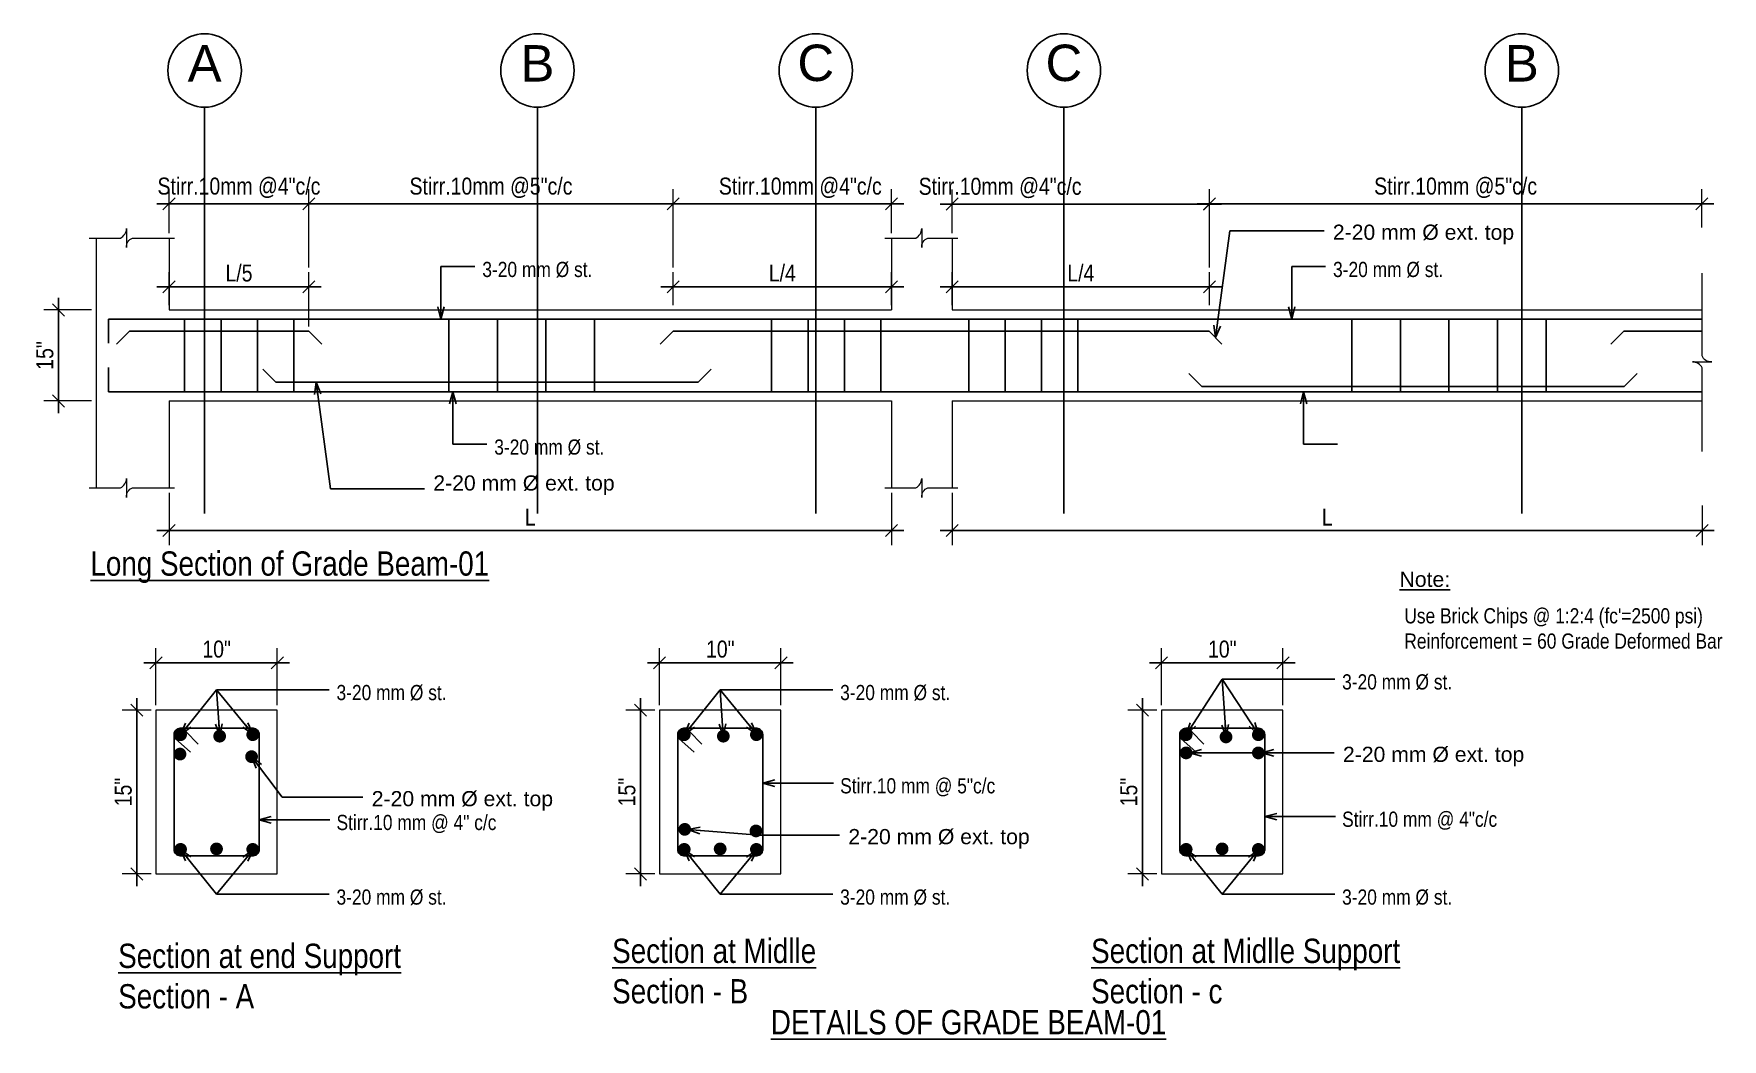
# Model space of a CAD drawing. Header units: inches. Extents: x -4010 to 65129, y -40138 to -1318.
# Drawn here: x 47728.6 to 48006.9, y -39442.4 to -39276.7 of the extents above; entities that cross this region are included whole.
import ezdxf

# ---------------------------------------------------------------- set-up
doc = ezdxf.new("R2010")
doc.units = ezdxf.units.IN
doc.header["$MEASUREMENT"] = 0
doc.header["$PDMODE"] = 99
doc.layers.add('DIM', color=7, linetype='Continuous', lineweight=15)
doc.layers.add('LINE', color=8, linetype='Continuous', lineweight=13)
for name, color, linetype in [('Hatch', 3, 'Continuous'), ('Rod', 1, 'Continuous'), ('TEX', 7, 'Continuous')]:
    doc.layers.add(name, color=color, linetype=linetype)
doc.styles.add('R', font='arial.ttf')
doc.styles.get("Standard").update_dxf_attribs({"font": 'ARIALN.TTF'})
doc.styles.add('style0', font='swissel.ttf')
doc.dimstyles.new('_30', dxfattribs={"dimscale": 0.4, "dimtxt": 7, "dimasz": 5, "dimexe": 6, "dimexo": 2, "dimgap": 2, "dimtad": 1, "dimdec": 0, "dimzin": 3, "dimdsep": 46, "dimlunit": 3, "dimtxsty": 'Standard', "dimblk": 'OBLIQUE', "dimcen": 0, "dimdle": 5, "dimclrt": 7, "dimazin": 0, "dimtfac": 0.0375, "dimtdec": 0, "dimtofl": 0, "dimtmove": 0, "dimatfit": 3, "dimldrblk": 'OPEN30', "dimfxl": 6, "dimtvp": 0.8, "dimtolj": 1, "dimtzin": 0, "dimlwe": -1, "dimarcsym": 0})

msp = doc.modelspace()

# ---------------------------------------------------------------- texts
at = {"layer": 'TEX'}
for s, insert, char_height, attachment_point, style in [('A', (47756.781, -39284.551), 6, 8, 'R'), ('B', (47811.634, -39284.551), 6, 8, 'R'), ('C', (47857.512, -39284.551), 6, 8, 'R'), ('C', (47898.403, -39284.551), 6, 8, 'R'), ('B', (47973.886, -39284.551), 6, 8, 'R'), ('2-20 mm %%C ext. top', (47942.731, -39311.381), 2.5, 7, 'style0'), ('{\\fArial Narrow|b0|i0|c0|p34;3-20 mm %%C st.}', (47802.549, -39316.858), 2.5, 7, 'style0'), ('{\\fArial Narrow|b0|i0|c0|p34;3-20 mm %%C st.}', (47942.77, -39316.858), 2.5, 7, 'style0'), ('{\\fArial Narrow|b0|i0|c0|p34;3-20 mm %%C st.}', (47804.519, -39346.126), 2.5, 7, 'style0'), ('2-20 mm %%C ext. top', (47794.472, -39349.451), 2.5, 1, 'style0'), ('{\\LNote:}', (47953.725, -39367.858), 2.5, 7, 'style0'), ("{\\fArial Narrow|b0|i0|c0|p34;Use Brick Chips @ 1:2:4 (fc'=2500 psi)\\PReinforcement = 60 Grade Deformed Bar}", (47954.514, -39378.045), 2.5, 7, 'style0'), ('{\\fArial Narrow|b0|i0|c0|p34;3-20 mm %%C st.}', (47778.516, -39386.584), 2.5, 7, 'style0'), ('{\\fArial Narrow|b0|i0|c0|p34;3-20 mm %%C st.}', (47861.529, -39386.584), 2.5, 7, 'style0'), ('{\\fArial Narrow|b0|i0|c0|p34;3-20 mm %%C st.}', (47944.261, -39384.827), 2.5, 7, 'style0'), ('2-20 mm %%C ext. top', (47944.4, -39397.424), 2.5, 7, 'style0'), ('{\\fArial Narrow|b0|i0|c0|p34;Stirr.10 mm @ 5"c/c}', (47861.529, -39402.358), 2.5, 7, 'style0'), ('2-20 mm %%C ext. top', (47784.325, -39404.73), 2.5, 7, 'style0'), ('{\\fArial Narrow|b0|i0|c0|p34;Stirr.10 mm @ 4" c/c}', (47778.516, -39408.402), 2.5, 7, 'style0'), ('{\\fArial Narrow|b0|i0|c0|p34;Stirr.10 mm @ 4"c/c}', (47944.261, -39407.866), 2.5, 7, 'style0'), ('2-20 mm %%C ext. top', (47862.882, -39410.986), 2.5, 7, 'style0'), ('{\\fArial Narrow|b0|i0|c0|p34;3-20 mm %%C st.}', (47778.516, -39420.288), 2.5, 7, 'style0'), ('{\\fArial Narrow|b0|i0|c0|p34;3-20 mm %%C st.}', (47861.529, -39420.288), 2.5, 7, 'style0'), ('{\\fArial Narrow|b0|i0|c0|p34;3-20 mm %%C st.}', (47944.261, -39420.288), 2.5, 7, 'style0')]:
    msp.add_mtext(s, dxfattribs=dict(at, insert=insert, char_height=char_height, attachment_point=attachment_point, style=style))
at = {"layer": 'TEX', "char_height": 3.9998, "attachment_point": 1}
for s, insert in [('{\\LLong Section of Grade Beam-01}', (47737.961, -39361.981)), ('{\\LSection at Midlle\\P}Section - B', (47823.952, -39425.805)), ('{\\LSection at Midlle} {\\LSupport\\P\\fArial Narrow|b0|i0|c0|p34;\\lSection - }c', (47902.894, -39425.805)), ('{\\LSection at end Support \\P}Section - A', (47742.535, -39426.629)), ('{\\LDETAILS OF GRADE BEAM-01 }', (47850.105, -39437.573))]:
    msp.add_mtext(s, dxfattribs=dict(at, insert=insert))

# ---------------------------------------------------------------- blocks, each defined once
blk = doc.blocks.new('_Oblique')
at = {"color": 0, "linetype": 'ByBlock', "lineweight": -2}
blk.add_line((-0.5, -0.5), (0.5, 0.5), dxfattribs=at)
blk = doc.blocks.new('*D1509')
at = {"layer": 'Defpoints', "color": 0}
for p in [(47738.92, -39322.19), (47732.69, -39337.19), (47738.92, -39337.19)]:
    blk.add_point(p, dxfattribs=at)
at = {"layer": 'DIM', "color": 0}
for p, q in [((47738.12, -39322.19), (47730.29, -39322.19)), ((47738.12, -39337.19), (47730.29, -39337.19))]:
    blk.add_line(p, q, dxfattribs=at)
at = {"layer": 'DIM', "color": 0, "lineweight": -2}
blk.add_line((47732.69, -39320.19), (47732.69, -39339.19), dxfattribs=at)
at = {"layer": 'DIM', "color": 0, "lineweight": -2, "xscale": 2, "yscale": 2, "zscale": 2}
for p, rotation in [((47732.69, -39322.19), 90), ((47732.69, -39337.19), 270)]:
    blk.add_blockref('_Oblique', p, dxfattribs=dict(at, rotation=rotation))
at = {"layer": 'DIM', "color": 7, "insert": (47730.46, -39329.69), "char_height": 2.8, "attachment_point": 5, "rotation": 90}
blk.add_mtext('\\A1;15"', dxfattribs=at)
blk = doc.blocks.new('_Open30')
at = {"color": 0, "linetype": 'ByBlock', "lineweight": -2}
for p, q in [((-1, 0.27), (0, 0)), ((0, 0), (-1, -0.27)), ((0, 0), (-1, 0))]:
    blk.add_line(p, q, dxfattribs=at)
blk = doc.blocks.new('*D1510')
at = {"layer": 'Defpoints', "color": 0}
for p in [(48003.54, -39304.7), (48003.54, -39309.4), (47922.39, -39315.97)]:
    blk.add_point(p, dxfattribs=at)
at = {"layer": 'DIM', "color": 0}
for p, q in [((47922.39, -39315.17), (47922.39, -39302.3)), ((48003.54, -39308.6), (48003.54, -39302.3))]:
    blk.add_line(p, q, dxfattribs=at)
at = {"layer": 'DIM', "color": 0, "lineweight": -2}
blk.add_line((47920.39, -39304.7), (48005.54, -39304.7), dxfattribs=at)
at = {"layer": 'DIM', "color": 0, "lineweight": -2, "xscale": 2, "yscale": 2, "zscale": 2, "rotation": 180}
blk.add_blockref('_Oblique', (47922.39, -39304.7), dxfattribs=at)
at = {"layer": 'DIM', "color": 0, "lineweight": -2, "xscale": 2, "yscale": 2, "zscale": 2}
blk.add_blockref('_Oblique', (48003.54, -39304.7), dxfattribs=at)
at = {"layer": 'DIM', "color": 7, "insert": (47962.97, -39302.06), "char_height": 2.8, "attachment_point": 5}
blk.add_mtext('\\A1;Stirr.10mm @5"c/c', dxfattribs=at)
blk = doc.blocks.new('*D1511')
at = {"layer": 'Defpoints', "color": 0}
for p in [(47870, -39304.7), (47870, -39310.36), (47834, -39315.97)]:
    blk.add_point(p, dxfattribs=at)
at = {"layer": 'DIM', "color": 0}
for p, q in [((47834, -39315.17), (47834, -39302.3)), ((47870, -39309.56), (47870, -39302.3))]:
    blk.add_line(p, q, dxfattribs=at)
at = {"layer": 'DIM', "color": 0, "lineweight": -2}
blk.add_line((47832, -39304.7), (47872, -39304.7), dxfattribs=at)
at = {"layer": 'DIM', "color": 0, "lineweight": -2, "xscale": 2, "yscale": 2, "zscale": 2, "rotation": 180}
blk.add_blockref('_Oblique', (47834, -39304.7), dxfattribs=at)
at = {"layer": 'DIM', "color": 0, "lineweight": -2, "xscale": 2, "yscale": 2, "zscale": 2}
blk.add_blockref('_Oblique', (47870, -39304.7), dxfattribs=at)
at = {"layer": 'DIM', "color": 7, "insert": (47854.96, -39302.06), "char_height": 2.8, "attachment_point": 5}
blk.add_mtext('\\A1;Stirr.10mm @4"c/c', dxfattribs=at)
blk = doc.blocks.new('*D1512')
at = {"layer": 'Defpoints', "color": 0}
for p in [(47870, -39318.37), (47834, -39322.19), (47870, -39322.19)]:
    blk.add_point(p, dxfattribs=at)
at = {"layer": 'DIM', "color": 0}
for p, q in [((47834, -39321.39), (47834, -39315.97)), ((47870, -39321.39), (47870, -39315.97))]:
    blk.add_line(p, q, dxfattribs=at)
at = {"layer": 'DIM', "color": 0, "lineweight": -2}
blk.add_line((47832, -39318.37), (47872, -39318.37), dxfattribs=at)
at = {"layer": 'DIM', "color": 0, "lineweight": -2, "xscale": 2, "yscale": 2, "zscale": 2, "rotation": 180}
blk.add_blockref('_Oblique', (47834, -39318.37), dxfattribs=at)
at = {"layer": 'DIM', "color": 0, "lineweight": -2, "xscale": 2, "yscale": 2, "zscale": 2}
blk.add_blockref('_Oblique', (47870, -39318.37), dxfattribs=at)
at = {"layer": 'DIM', "color": 7, "insert": (47852, -39316.12), "char_height": 2.8, "attachment_point": 5}
blk.add_mtext('\\A1;L/4', dxfattribs=at)
blk = doc.blocks.new('*D1513')
at = {"layer": 'Defpoints', "color": 0}
for p in [(47834, -39304.7), (47773.97, -39315.97), (47834, -39315.97)]:
    blk.add_point(p, dxfattribs=at)
at = {"layer": 'DIM', "color": 0}
for p, q in [((47773.97, -39315.17), (47773.97, -39302.3)), ((47834, -39315.17), (47834, -39302.3))]:
    blk.add_line(p, q, dxfattribs=at)
at = {"layer": 'DIM', "color": 0, "lineweight": -2}
blk.add_line((47771.97, -39304.7), (47836, -39304.7), dxfattribs=at)
at = {"layer": 'DIM', "color": 0, "lineweight": -2, "xscale": 2, "yscale": 2, "zscale": 2, "rotation": 180}
blk.add_blockref('_Oblique', (47773.97, -39304.7), dxfattribs=at)
at = {"layer": 'DIM', "color": 0, "lineweight": -2, "xscale": 2, "yscale": 2, "zscale": 2}
blk.add_blockref('_Oblique', (47834, -39304.7), dxfattribs=at)
at = {"layer": 'DIM', "color": 7, "insert": (47803.98, -39302.06), "char_height": 2.8, "attachment_point": 5}
blk.add_mtext('\\A1;Stirr.10mm @5"c/c', dxfattribs=at)
blk = doc.blocks.new('*D1514')
at = {"layer": 'Defpoints', "color": 0}
for p in [(47773.97, -39304.7), (47750.92, -39310.36), (47773.97, -39315.97)]:
    blk.add_point(p, dxfattribs=at)
at = {"layer": 'DIM', "color": 0}
for p, q in [((47750.92, -39309.56), (47750.92, -39302.3)), ((47773.97, -39315.17), (47773.97, -39302.3))]:
    blk.add_line(p, q, dxfattribs=at)
at = {"layer": 'DIM', "color": 0, "lineweight": -2}
blk.add_line((47748.92, -39304.7), (47775.97, -39304.7), dxfattribs=at)
at = {"layer": 'DIM', "color": 0, "lineweight": -2, "xscale": 2, "yscale": 2, "zscale": 2, "rotation": 180}
blk.add_blockref('_Oblique', (47750.92, -39304.7), dxfattribs=at)
at = {"layer": 'DIM', "color": 0, "lineweight": -2, "xscale": 2, "yscale": 2, "zscale": 2}
blk.add_blockref('_Oblique', (47773.97, -39304.7), dxfattribs=at)
at = {"layer": 'DIM', "color": 7, "insert": (47762.44, -39302.06), "char_height": 2.8, "attachment_point": 5}
blk.add_mtext('\\A1;Stirr.10mm @4"c/c', dxfattribs=at)
blk = doc.blocks.new('*D1515')
at = {"layer": 'Defpoints', "color": 0}
for p in [(47922.39, -39304.73), (47880, -39310.36), (47922.39, -39315.97)]:
    blk.add_point(p, dxfattribs=at)
at = {"layer": 'DIM', "color": 0}
for p, q in [((47880, -39309.56), (47880, -39302.33)), ((47922.39, -39315.17), (47922.39, -39302.33))]:
    blk.add_line(p, q, dxfattribs=at)
at = {"layer": 'DIM', "color": 0, "lineweight": -2}
blk.add_line((47878, -39304.73), (47924.39, -39304.73), dxfattribs=at)
at = {"layer": 'DIM', "color": 0, "lineweight": -2, "xscale": 2, "yscale": 2, "zscale": 2, "rotation": 180}
blk.add_blockref('_Oblique', (47880, -39304.73), dxfattribs=at)
at = {"layer": 'DIM', "color": 0, "lineweight": -2, "xscale": 2, "yscale": 2, "zscale": 2}
blk.add_blockref('_Oblique', (47922.39, -39304.73), dxfattribs=at)
at = {"layer": 'DIM', "color": 7, "insert": (47887.89, -39302.09), "char_height": 2.8, "attachment_point": 5}
blk.add_mtext('\\A1;Stirr.10mm @4"c/c', dxfattribs=at)
blk = doc.blocks.new('*D1516')
at = {"layer": 'Defpoints', "color": 0}
for p in [(47922.39, -39318.37), (47880, -39322.19), (47922.39, -39322.19)]:
    blk.add_point(p, dxfattribs=at)
at = {"layer": 'DIM', "color": 0}
for p, q in [((47880, -39321.39), (47880, -39315.97)), ((47922.39, -39321.39), (47922.39, -39315.97))]:
    blk.add_line(p, q, dxfattribs=at)
at = {"layer": 'DIM', "color": 0, "lineweight": -2}
blk.add_line((47878, -39318.37), (47924.39, -39318.37), dxfattribs=at)
at = {"layer": 'DIM', "color": 0, "lineweight": -2, "xscale": 2, "yscale": 2, "zscale": 2, "rotation": 180}
blk.add_blockref('_Oblique', (47880, -39318.37), dxfattribs=at)
at = {"layer": 'DIM', "color": 0, "lineweight": -2, "xscale": 2, "yscale": 2, "zscale": 2}
blk.add_blockref('_Oblique', (47922.39, -39318.37), dxfattribs=at)
at = {"layer": 'DIM', "color": 7, "insert": (47901.2, -39316.12), "char_height": 2.8, "attachment_point": 5}
blk.add_mtext('\\A1;{\\fArial Narrow|b0|i0|c0|p34;L/4}', dxfattribs=at)
blk = doc.blocks.new('*D1517')
at = {"layer": 'Defpoints', "color": 0}
for p in [(47914.51, -39380.33), (47914.51, -39388.14), (47934.51, -39388.14)]:
    blk.add_point(p, dxfattribs=at)
at = {"layer": 'DIM', "color": 0}
for p, q in [((47914.51, -39387.34), (47914.51, -39377.93)), ((47934.51, -39387.34), (47934.51, -39377.93))]:
    blk.add_line(p, q, dxfattribs=at)
at = {"layer": 'DIM', "color": 0, "lineweight": -2}
blk.add_line((47936.51, -39380.33), (47912.51, -39380.33), dxfattribs=at)
at = {"layer": 'DIM', "color": 0, "lineweight": -2, "xscale": 2, "yscale": 2, "zscale": 2, "rotation": 180}
blk.add_blockref('_Oblique', (47914.51, -39380.33), dxfattribs=at)
at = {"layer": 'DIM', "color": 0, "lineweight": -2, "xscale": 2, "yscale": 2, "zscale": 2}
blk.add_blockref('_Oblique', (47934.51, -39380.33), dxfattribs=at)
at = {"layer": 'DIM', "color": 7, "insert": (47924.51, -39378.1), "char_height": 2.8, "attachment_point": 5}
blk.add_mtext('\\A1;10"', dxfattribs=at)
blk = doc.blocks.new('*D1518')
at = {"layer": 'Defpoints', "color": 0}
for p in [(47831.77, -39380.33), (47831.77, -39388.14), (47851.77, -39388.14)]:
    blk.add_point(p, dxfattribs=at)
at = {"layer": 'DIM', "color": 0}
for p, q in [((47831.77, -39387.34), (47831.77, -39377.93)), ((47851.77, -39387.34), (47851.77, -39377.93))]:
    blk.add_line(p, q, dxfattribs=at)
at = {"layer": 'DIM', "color": 0, "lineweight": -2}
blk.add_line((47853.77, -39380.33), (47829.77, -39380.33), dxfattribs=at)
at = {"layer": 'DIM', "color": 0, "lineweight": -2, "xscale": 2, "yscale": 2, "zscale": 2, "rotation": 180}
blk.add_blockref('_Oblique', (47831.77, -39380.33), dxfattribs=at)
at = {"layer": 'DIM', "color": 0, "lineweight": -2, "xscale": 2, "yscale": 2, "zscale": 2}
blk.add_blockref('_Oblique', (47851.77, -39380.33), dxfattribs=at)
at = {"layer": 'DIM', "color": 7, "insert": (47841.77, -39378.1), "char_height": 2.8, "attachment_point": 5}
blk.add_mtext('\\A1;10"', dxfattribs=at)
blk = doc.blocks.new('*D1519')
at = {"layer": 'Defpoints', "color": 0}
for p in [(47748.76, -39380.33), (47748.76, -39388.14), (47768.76, -39388.14)]:
    blk.add_point(p, dxfattribs=at)
at = {"layer": 'DIM', "color": 0}
for p, q in [((47748.76, -39387.34), (47748.76, -39377.93)), ((47768.76, -39387.34), (47768.76, -39377.93))]:
    blk.add_line(p, q, dxfattribs=at)
at = {"layer": 'DIM', "color": 0, "lineweight": -2}
blk.add_line((47770.76, -39380.33), (47746.76, -39380.33), dxfattribs=at)
at = {"layer": 'DIM', "color": 0, "lineweight": -2, "xscale": 2, "yscale": 2, "zscale": 2, "rotation": 180}
blk.add_blockref('_Oblique', (47748.76, -39380.33), dxfattribs=at)
at = {"layer": 'DIM', "color": 0, "lineweight": -2, "xscale": 2, "yscale": 2, "zscale": 2}
blk.add_blockref('_Oblique', (47768.76, -39380.33), dxfattribs=at)
at = {"layer": 'DIM', "color": 7, "insert": (47758.76, -39378.1), "char_height": 2.8, "attachment_point": 5}
blk.add_mtext('\\A1;10"', dxfattribs=at)
blk = doc.blocks.new('*D1520')
at = {"layer": 'Defpoints', "color": 0}
for p in [(47750.92, -39351.51), (47870, -39351.51), (47870, -39358.53)]:
    blk.add_point(p, dxfattribs=at)
at = {"layer": 'DIM', "color": 0}
for p, q in [((47750.92, -39352.31), (47750.92, -39360.93)), ((47870, -39352.31), (47870, -39360.93))]:
    blk.add_line(p, q, dxfattribs=at)
at = {"layer": 'DIM', "color": 0, "lineweight": -2}
blk.add_line((47748.92, -39358.53), (47872, -39358.53), dxfattribs=at)
at = {"layer": 'DIM', "color": 0, "lineweight": -2, "xscale": 2, "yscale": 2, "zscale": 2, "rotation": 180}
blk.add_blockref('_Oblique', (47750.92, -39358.53), dxfattribs=at)
at = {"layer": 'DIM', "color": 0, "lineweight": -2, "xscale": 2, "yscale": 2, "zscale": 2}
blk.add_blockref('_Oblique', (47870, -39358.53), dxfattribs=at)
at = {"layer": 'DIM', "color": 7, "insert": (47810.46, -39356.33), "char_height": 2.8, "attachment_point": 5}
blk.add_mtext('\\A1;L', dxfattribs=at)
blk = doc.blocks.new('*D1521')
at = {"layer": 'Defpoints', "color": 0}
for p in [(47880, -39351.51), (48003.61, -39353.63), (48003.61, -39358.53)]:
    blk.add_point(p, dxfattribs=at)
at = {"layer": 'DIM', "color": 0}
for p, q in [((47880, -39352.31), (47880, -39360.93)), ((48003.61, -39354.43), (48003.61, -39360.93))]:
    blk.add_line(p, q, dxfattribs=at)
at = {"layer": 'DIM', "color": 0, "lineweight": -2}
blk.add_line((47878, -39358.53), (48005.61, -39358.53), dxfattribs=at)
at = {"layer": 'DIM', "color": 0, "lineweight": -2, "xscale": 2, "yscale": 2, "zscale": 2, "rotation": 180}
blk.add_blockref('_Oblique', (47880, -39358.53), dxfattribs=at)
at = {"layer": 'DIM', "color": 0, "lineweight": -2, "xscale": 2, "yscale": 2, "zscale": 2}
blk.add_blockref('_Oblique', (48003.61, -39358.53), dxfattribs=at)
at = {"layer": 'DIM', "color": 7, "insert": (47941.8, -39356.33), "char_height": 2.8, "attachment_point": 5}
blk.add_mtext('\\A1;L', dxfattribs=at)
blk = doc.blocks.new('*D1522')
at = {"layer": 'Defpoints', "color": 0}
for p in [(47773.97, -39318.37), (47750.92, -39322.19), (47773.97, -39325.69)]:
    blk.add_point(p, dxfattribs=at)
at = {"layer": 'DIM', "color": 0}
for p, q in [((47750.92, -39321.39), (47750.92, -39315.97)), ((47773.97, -39324.89), (47773.97, -39315.97))]:
    blk.add_line(p, q, dxfattribs=at)
at = {"layer": 'DIM', "color": 0, "lineweight": -2}
blk.add_line((47748.92, -39318.37), (47775.97, -39318.37), dxfattribs=at)
at = {"layer": 'DIM', "color": 0, "lineweight": -2, "xscale": 2, "yscale": 2, "zscale": 2, "rotation": 180}
blk.add_blockref('_Oblique', (47750.92, -39318.37), dxfattribs=at)
at = {"layer": 'DIM', "color": 0, "lineweight": -2, "xscale": 2, "yscale": 2, "zscale": 2}
blk.add_blockref('_Oblique', (47773.97, -39318.37), dxfattribs=at)
at = {"layer": 'DIM', "color": 7, "insert": (47762.44, -39316.12), "char_height": 2.8, "attachment_point": 5}
blk.add_mtext('\\A1;L/5', dxfattribs=at)
blk = doc.blocks.new('*D1527')
at = {"layer": 'Defpoints', "color": 0}
for p in [(47911.35, -39388.14), (47914.51, -39388.14), (47914.51, -39415.14)]:
    blk.add_point(p, dxfattribs=at)
at = {"layer": 'DIM', "color": 0, "lineweight": -2}
blk.add_line((47911.35, -39417.14), (47911.35, -39386.14), dxfattribs=at)
at = {"layer": 'DIM', "color": 0}
for p, q in [((47913.71, -39388.14), (47908.95, -39388.14)), ((47913.71, -39415.14), (47908.95, -39415.14))]:
    blk.add_line(p, q, dxfattribs=at)
at = {"layer": 'DIM', "color": 0, "lineweight": -2, "xscale": 2, "yscale": 2, "zscale": 2}
for p, rotation in [((47911.35, -39388.14), 90), ((47911.35, -39415.14), 270)]:
    blk.add_blockref('_Oblique', p, dxfattribs=dict(at, rotation=rotation))
at = {"layer": 'DIM', "color": 7, "insert": (47909.12, -39401.64), "char_height": 2.8, "attachment_point": 5, "rotation": 90}
blk.add_mtext('\\A1;15"', dxfattribs=at)
blk = doc.blocks.new('*D1523')
at = {"layer": 'Defpoints', "color": 0}
for p in [(47828.62, -39388.14), (47831.77, -39388.14), (47831.77, -39415.14)]:
    blk.add_point(p, dxfattribs=at)
at = {"layer": 'DIM', "color": 0, "lineweight": -2}
blk.add_line((47828.62, -39417.14), (47828.62, -39386.14), dxfattribs=at)
at = {"layer": 'DIM', "color": 0}
for p, q in [((47830.97, -39388.14), (47826.22, -39388.14)), ((47830.97, -39415.14), (47826.22, -39415.14))]:
    blk.add_line(p, q, dxfattribs=at)
at = {"layer": 'DIM', "color": 0, "lineweight": -2, "xscale": 2, "yscale": 2, "zscale": 2}
for p, rotation in [((47828.62, -39388.14), 90), ((47828.62, -39415.14), 270)]:
    blk.add_blockref('_Oblique', p, dxfattribs=dict(at, rotation=rotation))
at = {"layer": 'DIM', "color": 7, "insert": (47826.39, -39401.64), "char_height": 2.8, "attachment_point": 5, "rotation": 90}
blk.add_mtext('\\A1;15"', dxfattribs=at)
blk = doc.blocks.new('*D1524')
at = {"layer": 'Defpoints', "color": 0}
for p in [(47745.61, -39388.14), (47748.76, -39388.14), (47748.76, -39415.14)]:
    blk.add_point(p, dxfattribs=at)
at = {"layer": 'DIM', "color": 0, "lineweight": -2}
blk.add_line((47745.61, -39417.14), (47745.61, -39386.14), dxfattribs=at)
at = {"layer": 'DIM', "color": 0}
for p, q in [((47747.96, -39388.14), (47743.21, -39388.14)), ((47747.96, -39415.14), (47743.21, -39415.14))]:
    blk.add_line(p, q, dxfattribs=at)
at = {"layer": 'DIM', "color": 0, "lineweight": -2, "xscale": 2, "yscale": 2, "zscale": 2}
for p, rotation in [((47745.61, -39388.14), 90), ((47745.61, -39415.14), 270)]:
    blk.add_blockref('_Oblique', p, dxfattribs=dict(at, rotation=rotation))
at = {"layer": 'DIM', "color": 7, "insert": (47743.38, -39401.64), "char_height": 2.8, "attachment_point": 5, "rotation": 90}
blk.add_mtext('\\A1;15"', dxfattribs=at)

# ---------------------------------------------------------------- dimensions: what is measured, and where the dimension line sits
at = {"layer": 'DIM'}
for base, p1, p2, picture, middle in [((47773.968, -39304.698), (47750.92, -39310.355), (47773.968, -39315.967), '*D1514', (47762.444, -39304.698)), ((47869.997, -39304.698), (47833.997, -39315.971), (47869.997, -39310.355), '*D1511', (47854.961, -39304.698)), ((47922.395, -39304.729), (47879.997, -39310.355), (47922.395, -39315.971), '*D1515', (47887.895, -39304.729))]:
    dim = msp.add_linear_dim(base=base, p1=p1, p2=p2, angle=180, text='Stirr.10mm @4"c/c', dimstyle='_30', dxfattribs=at)
    dim.commit()
    dim.dimension.update_dxf_attribs({"geometry": picture, "text_midpoint": middle, "dimtype": 160})
for base, p1, p2, angle, text, picture, middle in [((47833.997, -39304.698), (47773.968, -39315.967), (47833.997, -39315.971), 180, 'Stirr.10mm @5"c/c', '*D1513', (47803.983, -39302.061)), ((48003.538, -39304.698), (47922.395, -39315.971), (48003.538, -39309.402), 180, 'Stirr.10mm @5"c/c', '*D1510', (47962.966, -39302.061)), ((47732.688, -39337.188), (47738.92, -39322.188), (47738.92, -39337.188), 90, '15"', '*D1509', (47730.458, -39329.688)), ((47745.607, -39388.138), (47748.763, -39415.138), (47748.763, -39388.138), 90, '15"', '*D1524', (47743.377, -39401.638)), ((47828.619, -39388.138), (47831.775, -39415.138), (47831.775, -39388.138), 90, '15"', '*D1523', (47826.389, -39401.638)), ((47911.351, -39388.138), (47914.507, -39415.138), (47914.507, -39388.138), 90, '15"', '*D1527', (47909.121, -39401.638))]:
    dim = msp.add_linear_dim(base=base, p1=p1, p2=p2, angle=angle, text=text, dimstyle='_30', dxfattribs=at)
    dim.commit()
    dim.dimension.update_dxf_attribs({"geometry": picture, "text_midpoint": middle})
for base, p1, p2, text, picture, middle in [((47773.968, -39318.367), (47750.92, -39322.188), (47773.968, -39325.688), 'L/5', '*D1522', (47762.444, -39316.119)), ((47869.997, -39318.371), (47833.997, -39322.188), (47869.997, -39322.188), 'L/4', '*D1512', (47851.997, -39316.124)), ((47922.395, -39318.371), (47879.997, -39322.188), (47922.395, -39322.188), '{\\fArial Narrow|b0|i0|c0|p34;L/4}', '*D1516', (47901.196, -39316.124)), ((47869.997, -39358.533), (47750.92, -39351.513), (47869.997, -39351.513), 'L', '*D1520', (47810.459, -39356.333)), ((48003.606, -39358.533), (47879.997, -39351.513), (48003.606, -39353.632), 'L', '*D1521', (47941.802, -39356.333)), ((47748.763, -39380.333), (47768.763, -39388.138), (47748.763, -39388.138), '10"', '*D1519', (47758.763, -39378.103)), ((47831.775, -39380.333), (47851.775, -39388.138), (47831.775, -39388.138), '10"', '*D1518', (47841.775, -39378.103)), ((47914.507, -39380.333), (47934.507, -39388.138), (47914.507, -39388.138), '10"', '*D1517', (47924.507, -39378.103))]:
    dim = msp.add_linear_dim(base=base, p1=p1, p2=p2, text=text, dimstyle='_30', dxfattribs=at)
    dim.commit()
    dim.dimension.update_dxf_attribs({"geometry": picture, "text_midpoint": middle})

# ---------------------------------------------------------------- linework, layer by layer
at = {"layer": 'Hatch'}
for p, q in [((47756.781, -39355.759), (47756.781, -39288.778)), ((47811.634, -39355.759), (47811.634, -39288.778)), ((47857.512, -39355.759), (47857.512, -39288.778)), ((47898.403, -39355.759), (47898.403, -39288.778)), ((47973.886, -39355.759), (47973.886, -39288.778))]:
    msp.add_line(p, q, dxfattribs=at)
for centre in [(47756.781, -39282.727), (47811.634, -39282.727), (47857.512, -39282.727), (47898.403, -39282.727), (47973.886, -39282.727)]:
    msp.add_circle(centre, 6.051, dxfattribs=at)
at = {"layer": 'LINE'}
for p, q in [((47738.92, -39310.355), (47738.92, -39351.513)), ((47750.92, -39310.355), (47750.92, -39322.188)), ((47869.997, -39310.355), (47869.997, -39322.188)), ((47869.997, -39310.355), (47869.997, -39322.188)), ((47879.997, -39310.355), (47879.997, -39322.188)), ((47750.92, -39322.188), (47869.997, -39322.188)), ((47879.997, -39322.188), (48003.606, -39322.188)), ((47750.92, -39337.188), (47750.92, -39351.513)), ((47750.92, -39337.188), (47869.997, -39337.188)), ((47869.997, -39337.188), (47869.997, -39351.513)), ((47869.997, -39337.188), (47869.997, -39351.513)), ((47879.997, -39337.188), (47879.997, -39351.513)), ((47879.997, -39337.188), (48003.606, -39337.188))]:
    msp.add_line(p, q, dxfattribs=at)
for points in [[(47737.756, -39310.355), (47742.92, -39310.355, 0.2516591), (47743.92, -39308.787), (47743.92, -39311.924, -0.3614804), (47744.92, -39310.355), (47751.828, -39310.355)], [(47868.88, -39310.355), (47873.994, -39310.355, 0.2516591), (47874.994, -39308.787), (47874.994, -39311.924, -0.3614804), (47875.994, -39310.355), (47880.903, -39310.355)], [(48003.606, -39345.531), (48003.606, -39331.728, 0.2516591), (48002.038, -39330.728), (48005.174, -39330.728, -0.3614804), (48003.606, -39329.728), (48003.606, -39316.146)], [(47737.756, -39351.513), (47742.92, -39351.513, 0.2516591), (47743.92, -39349.944), (47743.92, -39353.081, -0.3614804), (47744.92, -39351.513), (47751.828, -39351.513)], [(47868.88, -39351.513), (47873.994, -39351.513, 0.2516591), (47874.994, -39349.944), (47874.994, -39353.081, -0.3614804), (47875.994, -39351.513), (47880.903, -39351.513)]]:
    msp.add_lwpolyline(points, format="xyb", dxfattribs=at)
for points in [[(47748.763, -39415.138), (47768.763, -39415.138), (47768.763, -39388.138), (47748.763, -39388.138)], [(47831.775, -39415.138), (47851.775, -39415.138), (47851.775, -39388.138), (47831.775, -39388.138)], [(47914.507, -39415.138), (47934.507, -39415.138), (47934.507, -39388.138), (47914.507, -39388.138)]]:
    msp.add_lwpolyline(points, close=True, dxfattribs=at)
at = {"layer": 'Rod'}
for p, q in [((47740.92, -39323.688), (47740.92, -39327.688)), ((47740.92, -39327.688), (47740.92, -39323.688)), ((47740.92, -39323.688), (48003.606, -39323.688)), ((47753.488, -39323.688), (47753.488, -39335.688)), ((47759.488, -39323.688), (47759.488, -39335.688)), ((47765.488, -39323.688), (47765.488, -39335.688)), ((47771.488, -39323.688), (47771.488, -39335.688)), ((47797.029, -39323.688), (47797.029, -39335.688)), ((47805.029, -39323.688), (47805.029, -39335.688)), ((47813.029, -39323.688), (47813.029, -39335.688)), ((47821.029, -39323.688), (47821.029, -39335.688)), ((47850.237, -39323.688), (47850.237, -39335.688)), ((47856.237, -39323.688), (47856.237, -39335.688)), ((47862.237, -39323.688), (47862.237, -39335.688)), ((47868.237, -39323.688), (47868.237, -39335.688)), ((47882.714, -39323.688), (47882.714, -39335.688)), ((47888.714, -39323.688), (47888.714, -39335.688)), ((47894.714, -39323.688), (47894.714, -39335.688)), ((47900.714, -39323.688), (47900.714, -39335.688)), ((47945.875, -39323.688), (47945.875, -39335.688)), ((47953.875, -39323.688), (47953.875, -39335.688)), ((47961.875, -39323.688), (47961.875, -39335.688)), ((47969.875, -39323.688), (47969.875, -39335.688)), ((47977.875, -39323.688), (47977.875, -39335.688)), ((47740.92, -39335.688), (47740.92, -39331.688)), ((47740.92, -39335.688), (47740.92, -39331.688)), ((47740.92, -39335.688), (48003.606, -39335.688))]:
    msp.add_line(p, q, dxfattribs=at)
for points in [[(47776.089, -39327.809), (47773.968, -39325.688), (47744.401, -39325.688), (47742.279, -39327.809)], [(47924.463, -39327.809), (47922.342, -39325.688), (47833.997, -39325.688), (47831.876, -39327.809)], [(48003.606, -39325.688), (47990.681, -39325.688), (47988.56, -39327.809)], [(47840.257, -39331.963), (47838.136, -39334.084), (47768.495, -39334.084), (47766.373, -39331.963)], [(47992.881, -39332.662), (47990.76, -39334.783), (47921.119, -39334.783), (47918.998, -39332.662)], [(48003.606, -39335.688), (47903.997, -39335.688)]]:
    msp.add_lwpolyline(points, dxfattribs=at)
for points in [[(47752.763, -39412.138), (47764.763, -39412.138, 0.4142136), (47765.763, -39411.138), (47765.763, -39392.138, 0.4142136), (47764.763, -39391.138), (47752.763, -39391.138, 0.4142136), (47751.763, -39392.138), (47751.763, -39411.138, 0.4142136)], [(47835.775, -39412.138), (47847.775, -39412.138, 0.4142136), (47848.775, -39411.138), (47848.775, -39392.138, 0.4142136), (47847.775, -39391.138), (47835.775, -39391.138, 0.4142136), (47834.775, -39392.138), (47834.775, -39411.138, 0.4142136)], [(47918.507, -39412.138), (47930.507, -39412.138, 0.4142136), (47931.507, -39411.138), (47931.507, -39392.138, 0.4142136), (47930.507, -39391.138), (47918.507, -39391.138, 0.4142136), (47917.507, -39392.138), (47917.507, -39411.138, 0.4142136)]]:
    msp.add_lwpolyline(points, format="xyb", close=True, dxfattribs=at)
at = {"layer": 'Rod', "const_width": 1.05}
for points in [[(47752.289, -39392.189, -1), (47753.339, -39392.189, -1)], [(47758.737, -39392.43, 1), (47759.787, -39392.43, 1)], [(47765.236, -39392.189, 1), (47764.186, -39392.189, 1)], [(47835.301, -39392.189, -1), (47836.351, -39392.189, -1)], [(47841.749, -39392.43, 1), (47842.799, -39392.43, 1)], [(47848.249, -39392.189, 1), (47847.199, -39392.189, 1)], [(47918.033, -39392.189, -1), (47919.083, -39392.189, -1)], [(47924.601, -39392.559, -1), (47925.651, -39392.559, -1)], [(47930.981, -39392.189, 1), (47929.931, -39392.189, 1)], [(47752.198, -39395.383, -1), (47753.248, -39395.383, -1)], [(47763.994, -39395.806, -1), (47765.044, -39395.806, -1)], [(47918.033, -39395.189, -1), (47919.083, -39395.189, -1)], [(47930.981, -39395.189, 1), (47929.931, -39395.189, 1)], [(47835.388, -39407.787, 1), (47836.438, -39407.787, 1)], [(47847.129, -39408.048, 1), (47848.179, -39408.048, 1)], [(47752.289, -39411.088, 1), (47753.339, -39411.088, 1)], [(47758.215, -39411.006, 1), (47759.265, -39411.006, 1)], [(47765.236, -39411.088, -1), (47764.186, -39411.088, -1)], [(47835.301, -39411.088, 1), (47836.351, -39411.088, 1)], [(47841.227, -39411.006, 1), (47842.277, -39411.006, 1)], [(47848.249, -39411.088, -1), (47847.199, -39411.088, -1)], [(47918.033, -39411.088, 1), (47919.083, -39411.088, 1)], [(47923.96, -39411.006, 1), (47925.01, -39411.006, 1)], [(47930.981, -39411.088, -1), (47929.931, -39411.088, -1)]]:
    msp.add_lwpolyline(points, format="xyb", close=True, dxfattribs=at)
at = {"layer": 'Rod'}
for points in [[(47751.893, -39391.73, 0.2624441), (47751.948, -39392.802), (47754.479, -39395.057)], [(47752.785, -39391.138, -0.3032581), (47753.708, -39391.643), (47755.711, -39393.753)], [(47834.905, -39391.73, 0.2624441), (47834.96, -39392.802), (47837.491, -39395.057)], [(47835.797, -39391.138, -0.3032581), (47836.72, -39391.643), (47838.724, -39393.753)], [(47917.637, -39391.73, 0.2624441), (47917.692, -39392.802), (47920.223, -39395.057)], [(47918.529, -39391.138, -0.3032581), (47919.452, -39391.643), (47921.456, -39393.753)]]:
    msp.add_lwpolyline(points, format="xyb", dxfattribs=at)

msp.set_redraw_order([(e.dxf.handle, doc.entitydb.next_handle()) for e in msp.query("TEXT MTEXT ATTDEF DIMENSION ARC_DIMENSION")])  # texts and dimensions are drawn at this point

# ---------------------------------------------------------------- leaders
at = {"layer": 'DIM'}
for points in [[(47923.402, -39326.748), (47925.768, -39309.146), (47941.29, -39309.146)], [(47795.734, -39323.688), (47795.734, -39315.054), (47801.327, -39315.054)], [(47935.955, -39323.688), (47935.955, -39315.054), (47941.548, -39315.054)], [(47775.143, -39334.084), (47777.509, -39351.686), (47793.031, -39351.686)], [(47797.704, -39335.688), (47797.704, -39344.322), (47803.297, -39344.322)], [(47937.924, -39335.688), (47937.924, -39344.322), (47943.517, -39344.322)], [(47918.558, -39392.189), (47924.507, -39383.023)], [(47925.126, -39392.559), (47924.507, -39383.023)], [(47930.507, -39392.138), (47924.507, -39383.023), (47943.039, -39383.023)], [(47752.814, -39392.189), (47758.763, -39384.78)], [(47759.262, -39392.43), (47758.763, -39384.78)], [(47764.763, -39392.138), (47758.763, -39384.78), (47777.294, -39384.78)], [(47835.826, -39392.189), (47841.775, -39384.78)], [(47842.274, -39392.43), (47841.775, -39384.78)], [(47847.775, -39392.138), (47841.775, -39384.78), (47860.307, -39384.78)], [(47919.083, -39395.189), (47942.959, -39395.189)], [(47931.021, -39395.189), (47942.959, -39395.189)], [(47764.519, -39395.806), (47769.557, -39402.495), (47782.884, -39402.495)], [(47848.775, -39400.184), (47860.419, -39400.184)], [(47765.763, -39406.229), (47777.407, -39406.229)], [(47931.507, -39405.692), (47943.151, -39405.692)], [(47836.438, -39407.799), (47848.115, -39408.751), (47861.441, -39408.751)], [(47752.814, -39411.088), (47758.763, -39418.483)], [(47764.763, -39411.138), (47758.763, -39418.483), (47777.294, -39418.483)], [(47835.826, -39411.088), (47841.775, -39418.483)], [(47847.775, -39411.138), (47841.775, -39418.483), (47860.307, -39418.483)], [(47918.558, -39411.088), (47924.507, -39418.483)], [(47930.507, -39411.138), (47924.507, -39418.483), (47943.039, -39418.483)]]:
    msp.add_leader(points, dimstyle='_30', dxfattribs=at)

doc.saveas('drawing.dxf')
